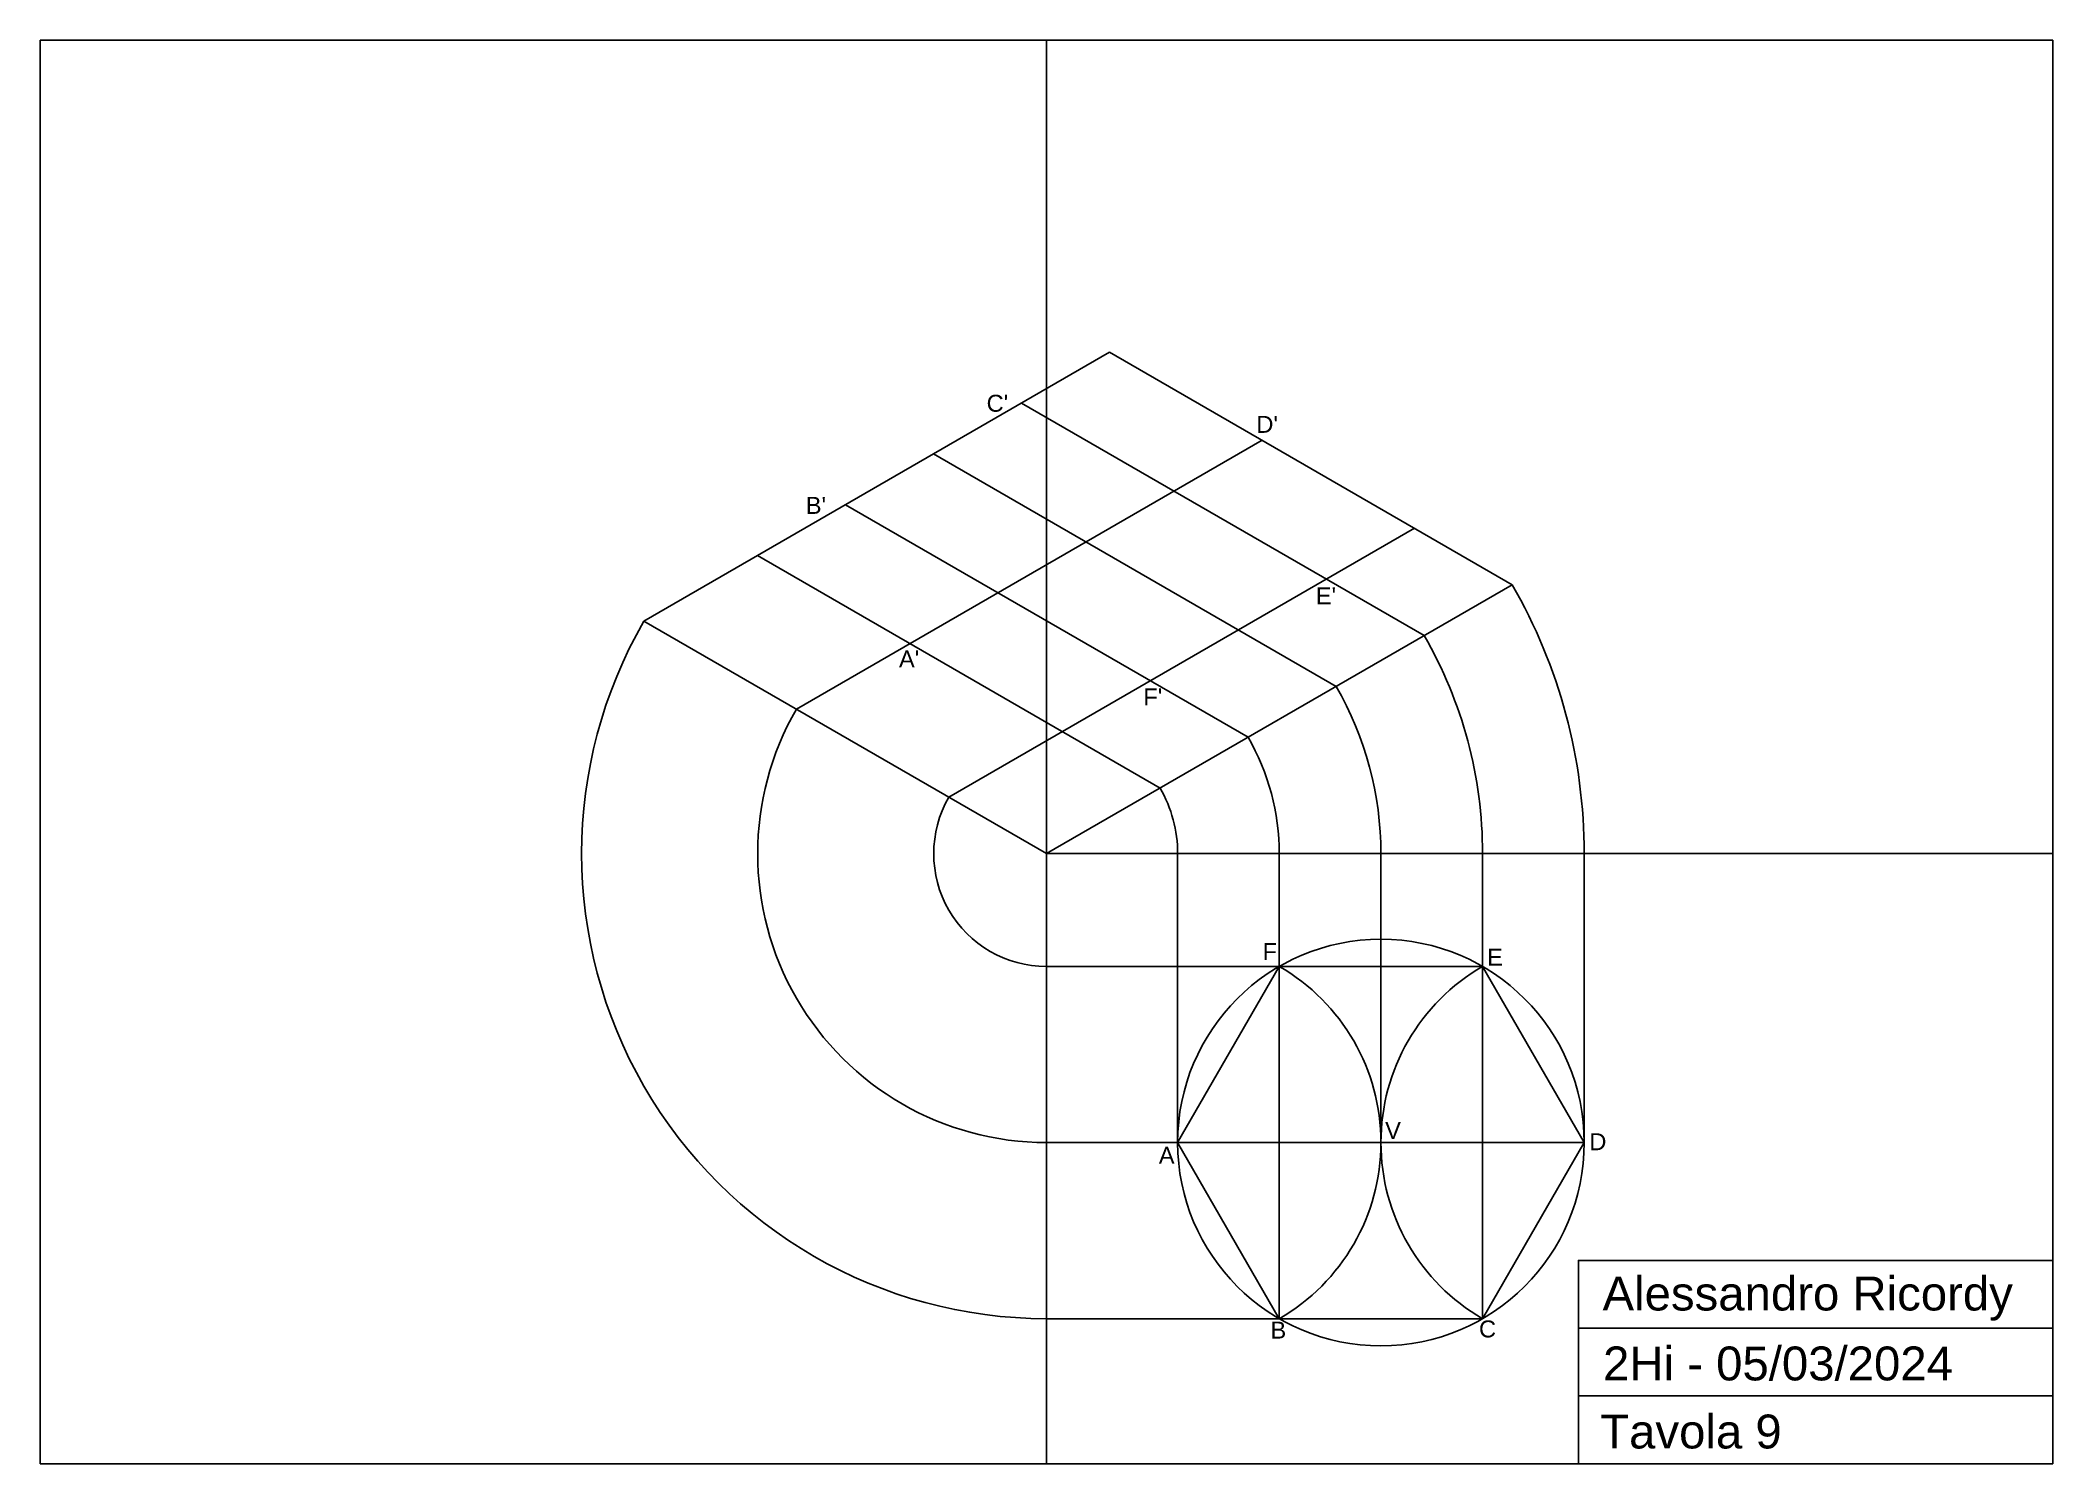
# Model space of a CAD drawing. Header units: millimetres. Extents: x 3231 to 36513, y 3878 to 11424.
# Drawn here: x 25653.9 to 25950.9, y 4545.1 to 4755.1 of the extents above; entities that cross this region are included whole.
import ezdxf

# ---------------------------------------------------------------- set-up
doc = ezdxf.new("R2010")
doc.units = ezdxf.units.MM
doc.layers.add('squadratura', color=7, linetype='Continuous', plot=False)
doc.layers.add('tav 7 8 9 11 costruzione', color=7, linetype='Continuous')
doc.styles.get("Standard").update_dxf_attribs({"font": 'arial.ttf'})

msp = doc.modelspace()

# ---------------------------------------------------------------- texts
at = {"layer": 'squadratura'}
for s, p in [('Alessandro Ricordy', (25884.45, 4567.722)), ('2Hi - 05/03/2024', (25884.527, 4557.405)), ('Tavola 9', (25884.103, 4547.366))]:
    msp.add_text(s, height=5, dxfattribs=at).set_placement(p)
at = {"layer": 'tav 7 8 9 11 costruzione', "char_height": 2.5, "attachment_point": 1}
for s, insert in [("C'", (25793.55, 4702.809)), ("D'", (25833.358, 4699.697)), ("B'", (25766.862, 4687.742)), ("E'", (25842.13, 4674.4)), ("A'", (25780.615, 4665.092)), ("F'", (25816.679, 4659.482)), ('F', (25834.281, 4621.935)), ('E', (25867.421, 4621.089)), ('V', (25852.366, 4595.518)), ('A', (25818.963, 4591.869)), ('D', (25882.5, 4593.867)), ('B', (25835.445, 4566.079)), ('C', (25866.214, 4566.249))]:
    msp.add_mtext_dynamic_manual_height_columns(s, width=3.59749, gutter_width=12.5, heights=[0], dxfattribs=dict(at, insert=insert))

# ---------------------------------------------------------------- linework, layer by layer
at = {"layer": 'squadratura'}
for p, q in [((25880.891, 4565.112), (25950.891, 4565.112)), ((25880.891, 4555.112), (25950.891, 4555.112))]:
    msp.add_line(p, q, dxfattribs=at)
msp.add_lwpolyline([(25653.891, 4545.112), (25950.891, 4545.112), (25950.891, 4755.112), (25653.891, 4755.112)], close=True, dxfattribs=at)
msp.add_lwpolyline([(25880.891, 4545.112), (25880.891, 4575.112), (25950.891, 4575.112)], dxfattribs=at)
at = {"layer": 'tav 7 8 9 11 costruzione'}
for p, q in [((25802.391, 4755.112), (25802.391, 4545.112)), ((25742.978, 4669.418), (25811.699, 4709.095)), ((25871.112, 4674.793), (25811.699, 4709.095)), ((25858.122, 4667.293), (25798.709, 4701.595)), ((25765.478, 4656.428), (25834.199, 4696.104)), ((25845.132, 4659.793), (25785.719, 4694.095)), ((25832.141, 4652.293), (25772.728, 4686.595)), ((25787.978, 4643.438), (25856.699, 4683.114)), ((25819.151, 4644.793), (25759.738, 4679.095)), ((25802.391, 4635.116), (25871.112, 4674.793)), ((25802.391, 4635.116), (25742.978, 4669.418)), ((25802.391, 4635.116), (25950.891, 4635.116)), ((25821.744, 4592.492), (25821.744, 4635.116)), ((25836.744, 4566.512), (25836.744, 4635.116)), ((25851.744, 4592.492), (25851.744, 4635.116)), ((25866.744, 4566.512), (25866.744, 4635.116)), ((25881.744, 4592.492), (25881.744, 4635.116)), ((25836.744, 4618.473), (25802.391, 4618.473)), ((25821.744, 4592.492), (25802.391, 4592.492)), ((25821.744, 4592.492), (25881.744, 4592.492)), ((25836.744, 4566.512), (25802.391, 4566.512))]:
    msp.add_line(p, q, dxfattribs=at)
msp.add_lwpolyline([(25836.744, 4618.473), (25821.744, 4592.492), (25836.744, 4566.512), (25866.744, 4566.512), (25881.744, 4592.492), (25866.744, 4618.473), (25836.744, 4618.473)], dxfattribs=at)
msp.add_circle((25851.744, 4592.492), 30, dxfattribs=at)
for centre, radius, start, end in [((25802.391, 4635.116), 79.353, 0, 30), ((25802.391, 4635.116), 68.604, 150, 270), ((25802.391, 4635.116), 64.353, 0, 30), ((25802.391, 4635.116), 49.353, 0, 30), ((25802.391, 4635.116), 42.624, 150, 270), ((25802.391, 4635.116), 34.353, 0, 30), ((25802.391, 4635.116), 16.643, 150, 270), ((25802.391, 4635.116), 19.353, 0, 30), ((25821.744, 4592.492), 30, 300, 60), ((25881.744, 4592.492), 30, 120, 240)]:
    msp.add_arc(centre, radius, start, end, dxfattribs=at)

msp.set_redraw_order([(e.dxf.handle, doc.entitydb.next_handle()) for e in msp.query("TEXT MTEXT ATTDEF DIMENSION ARC_DIMENSION")])  # texts and dimensions are drawn at this point

doc.saveas('drawing.dxf')
